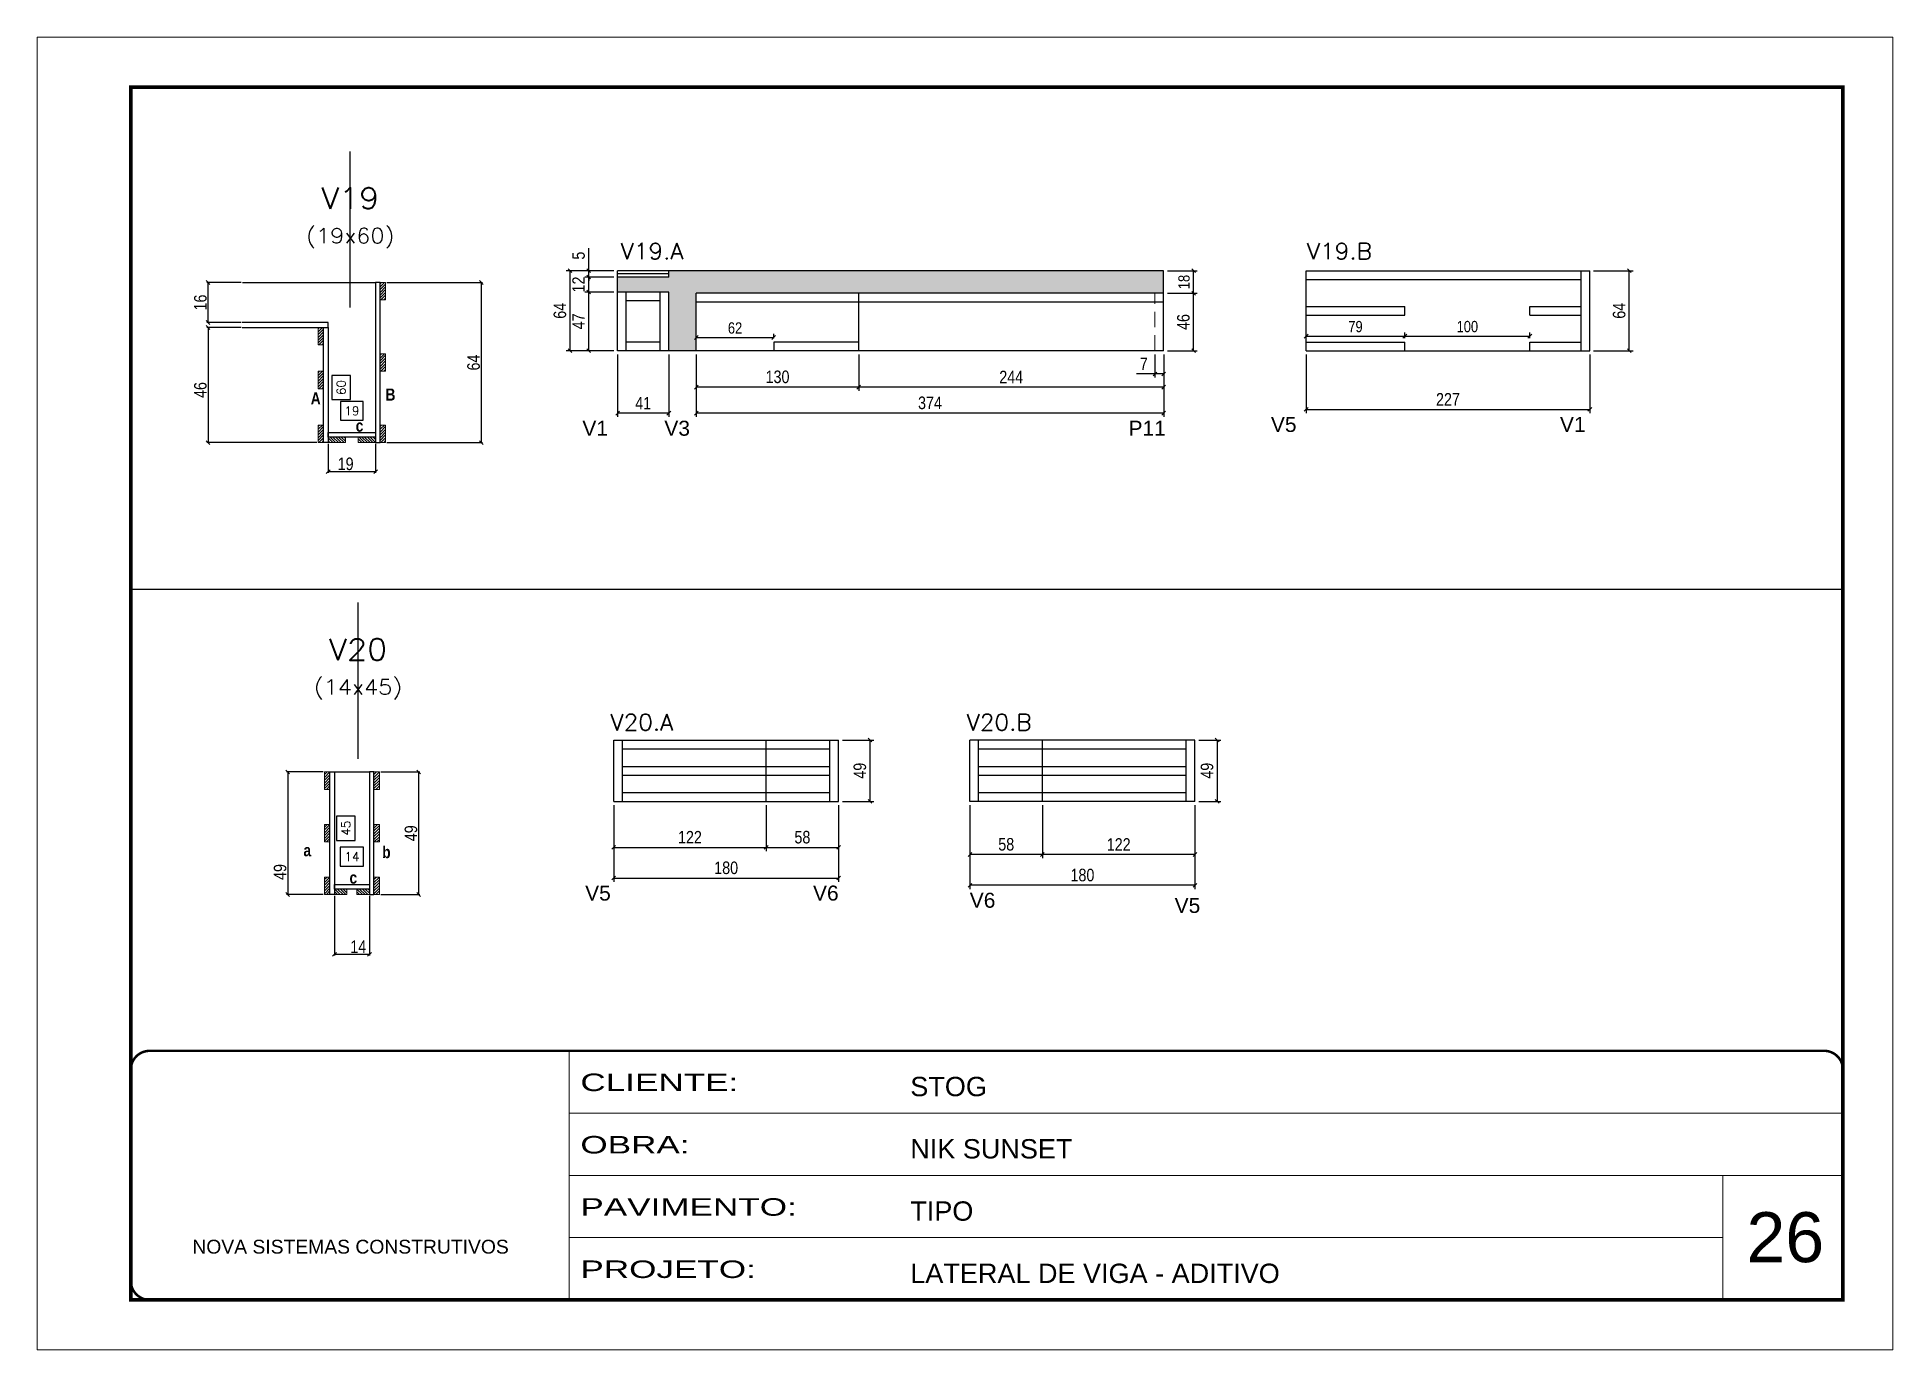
# Model space of a CAD drawing. Extents: x -10448 to -1189, y -11772 to 17235.
# Drawn here: x -8850 to -7365, y 8903 to 9953 of the extents above; entities that cross this region are included whole.
import ezdxf
from ezdxf.enums import TextEntityAlignment as Align

# ---------------------------------------------------------------- set-up
doc = ezdxf.new("R2010")
doc.units = 0
for name, pattern in [('CONTINUO', [0]), ('DASHED', [0.75, 0.5, -0.25]), ('HIDDEN', [0.375, 0.25, -0.125])]:
    doc.linetypes.add(name, pattern=pattern)
for name, color, linetype in [('5', 5, 'Continuous'), ('COTA', 241, 'Continuous'), ('Cota Seção (2x)', 4, 'Continuous'), ('detalhes', 4, 'Continuous'), ('Painéis', 200, 'Continuous'), ('SARR_2.2x7', 40, 'Continuous'), ('SARR_EDITAR', 141, 'Continuous'), ('Texto de Titulo', 7, 'Continuous'), ('Texto Qtd Sarr', 242, 'Continuous')]:
    doc.layers.add(name, color=color, linetype=linetype)
for name, color, linetype, lineweight in [('CARIMBO', 255, 'Continuous', 9), ('CONCRETO', 251, 'Continuous', 25), ('Folhas', 255, 'Continuous', 9), ('Madeira', 126, 'Continuous', 18), ('Sarr 2.2x7', 40, 'Continuous', 9), ('SARRAFO DE PRESSAO', 251, 'DASHED', 9), ('Texto Seção', 7, 'Continuous', 15)]:
    doc.layers.add(name, color=color, linetype=linetype, lineweight=lineweight)
doc.styles.add('ARIAL', font='arial.ttf')
doc.styles.add('COTA TECNICA', font='techl___.ttf', dxfattribs={"height": 10})
doc.styles.add('COTA TECNICA 2X', font='techl___.ttf', dxfattribs={"height": 10})
doc.styles.add('COTA TECNICA-50', font='techl___.ttf', dxfattribs={"height": 9})
doc.styles.add('REGUA-120', font='ROMANS.shx', dxfattribs={"height": 15})
doc.styles.add('Romans', font='romans.shx')
doc.styles.get("Standard").update_dxf_attribs({"font": 'arial.ttf'})
doc.styles.add('TECNICA', font='techb___.ttf', dxfattribs={"height": 10})
doc.styles.add('Tecnologia', font='')
doc.styles.get('Tecnologia').set_extended_font_data('Forgotten Futurist')
doc.dimstyles.new('COTA PAINEL-50', dxfattribs={"dimtxt": 9, "dimasz": 3, "dimexe": 3, "dimexo": 3, "dimgap": 3, "dimtad": 1, "dimdec": 1, "dimzin": 12, "dimdsep": 46, "dimtxsty": 'COTA TECNICA-50', "dimblk1": 'OBLIQUE', "dimblk2": 'OBLIQUE', "dimsah": 1, "dimcen": 0.9, "dimclrd": 4, "dimclre": 4, "dimclrt": 240, "dimadec": 1, "dimazin": 3, "dimtfac": 1, "dimtdec": 1, "dimtmove": 0, "dimatfit": 3, "dimfxl": 1, "dimtolj": 1, "dimtzin": 12, "dimarcsym": 0})
doc.dimstyles.new('Cota Seção interna', dxfattribs={"dimtxt": 7, "dimasz": 6, "dimexe": 0.18, "dimexo": 2, "dimgap": -4, "dimtad": 3, "dimdec": 1, "dimlfac": 0.5, "dimzin": 12, "dimdsep": 46, "dimtxsty": 'Romans', "dimblk": 'ARCHTICK', "dimcen": 0.09, "dimse1": 1, "dimse2": 1, "dimsd1": 1, "dimsd2": 1, "dimclrd": 180, "dimclre": 5, "dimclrt": 1, "dimadec": 0, "dimazin": 3, "dimtfac": 1, "dimtdec": 1, "dimtofl": 0, "dimtmove": 0, "dimatfit": 3, "dimldrblk": 'ARCHTICK', "dimfxl": 1, "dimtolj": 1, "dimtzin": 0, "dimarcsym": 0})
doc.dimstyles.new('PAINEL', dxfattribs={"dimtxt": 10, "dimasz": 3, "dimexe": 3, "dimexo": 3, "dimgap": 3, "dimtad": 1, "dimdec": 1, "dimzin": 12, "dimdsep": 46, "dimtxsty": 'COTA TECNICA', "dimblk1": 'OBLIQUE', "dimblk2": 'OBLIQUE', "dimsah": 1, "dimcen": 0.9, "dimclrd": 4, "dimclre": 4, "dimclrt": 240, "dimadec": 1, "dimazin": 3, "dimtfac": 1, "dimtdec": 1, "dimtmove": 0, "dimatfit": 3, "dimfxl": 1, "dimtolj": 1, "dimtzin": 12, "dimarcsym": 0})
doc.dimstyles.new('SECAO', dxfattribs={"dimscale": 0.333333, "dimtxt": 5, "dimasz": 9, "dimexe": 3, "dimexo": 3, "dimgap": 3, "dimtad": 1, "dimdec": 1, "dimlfac": 0.5, "dimzin": 12, "dimdsep": 46, "dimtxsty": 'COTA TECNICA 2X', "dimblk1": 'OBLIQUE', "dimblk2": 'OBLIQUE', "dimsah": 1, "dimcen": 0.9, "dimclrd": 4, "dimclre": 4, "dimclrt": 240, "dimadec": 1, "dimazin": 3, "dimtfac": 1, "dimtdec": 1, "dimtmove": 0, "dimatfit": 3, "dimfxl": 1, "dimtolj": 1, "dimtzin": 12, "dimarcsym": 0})
pattern_1 = [(45, (-132132.0163, -24561.5921), (-1.122532015, 1.122532015), [])]

msp = doc.modelspace()

# ---------------------------------------------------------------- texts
at = {"layer": '5', "linetype": 'Continuous'}
for s, rotation, p in [('V1', 359.99996, (-8413.46, 9633.95)), ('V3', 359.99996, (-8347.85, 9633.95)), ('P11', 359.99996, (-7976.4, 9633.95)), ('V5', 0.00004, (-7862.49, 9636.98)), ('V1', 0.00004, (-7631.19, 9636.98)), ('V5', 0.00004, (-8411.23, 9262.15)), ('V6', 0.00004, (-8228.9, 9262.15)), ('V6', 359.99996, (-8103.47, 9256.4)), ('V5', 0.00004, (-7939.53, 9252.27))]:
    msp.add_text(s, height=12, rotation=rotation, dxfattribs=at).set_placement(p)
at = {"layer": 'CARIMBO', "style": 'ARIAL'}
msp.add_text('26', height=40, dxfattribs=at).set_placement((-7481.92, 8972.92))
at = {"layer": 'detalhes', "style": 'TECNICA'}
for s, p in [('A', (-8630.83, 9659.08)), ('B', (-8570.99, 9662.09)), ('c', (-8594.85, 9637.19)), ('a', (-8636.67, 9297.55)), ('b', (-8573.63, 9296.08)), ('c', (-8599.8, 9275.66))]:
    msp.add_text(s, height=9.6, dxfattribs=at).set_placement(p)
at = {"layer": 'Texto Seção', "style": 'REGUA-120', "width": 1.05}
for s, p in [('V19.A', (-8382.81, 9775.1)), ('V19.B', (-7833.67, 9775.1)), ('V20.A', (-8390.97, 9398.24)), ('V20.B', (-8105.93, 9398.24))]:
    msp.add_text(s, height=13, dxfattribs=at).set_placement(p)

# ---------------------------------------------------------------- blocks, each defined once
blk = doc.blocks.new('9999999999')
at = {"color": 30, "linetype": 'CONTINUO'}
for p, q in [((98564.6, 34230.2), (98564.6, 34429.4)), ((98564.6, 34379.6), (99584, 34379.6)), ((98564.6, 34329.8), (99488, 34329.8)), ((99584, 34329.8), (99488, 34329.8)), ((99488, 34329.8), (99488, 34230.2)), ((98564.6, 34280), (99488, 34280))]:
    blk.add_line(p, q, dxfattribs=at)
at = {"color": 30, "linetype": 'CONTINUO', "const_width": 2}
blk.add_lwpolyline([(99584, 34230.2), (99584, 34414.4, 0.414214), (99569, 34429.4), (98229, 34429.4, 0.414214), (98214, 34414.4), (98214, 34245.2, 0.414214), (98229, 34230.2), (99584, 34230.2)], format="xyb", dxfattribs=at)
at = {"layer": 'Folhas'}
blk.add_lwpolyline([(98139, 34190.2), (99624, 34190.2), (99624, 35240.2), (98139, 35240.2)], close=True, dxfattribs=at)
at = {"layer": 'Folhas', "color": 30, "const_width": 3}
blk.add_lwpolyline([(98214, 34230.2), (99584, 34230.2), (99584, 35200.2), (98214, 35200.2)], close=True, dxfattribs=at)
at = {"color": 7, "linetype": 'Continuous', "ltscale": 5, "style": 'ARIAL'}
for s, height, p in [('STOG', 15.48, (98837.7, 34393.1)), ('NIK SUNSET', 15.48, (98837.7, 34343.3)), ('TIPO', 15.48, (98837.7, 34293.5)), ('NOVA SISTEMAS CONSTRUTIVOS', 11.059, (98263.2, 34267.2)), ('LATERAL DE VIGA - ADITIVO', 15.483, (98837.7, 34243.7))]:
    blk.add_text(s, height=height, dxfattribs=at).set_placement(p)
at = {"layer": 'Folhas', "color": 7, "style": 'Tecnologia', "width": 1.5}
for s, p in [('CLIENTE:', (98573.7, 34397.2)), ('OBRA:', (98573.7, 34347.3)), ('PAVIMENTO:', (98573.7, 34297.5)), ('PROJETO:', (98573.7, 34247.7))]:
    blk.add_text(s, height=14, dxfattribs=at).set_placement(p)
blk = doc.blocks.new('_Oblique')
at = {"color": 0, "linetype": 'ByBlock', "lineweight": -2}
blk.add_line((-0.5, -0.5), (0.5, 0.5), dxfattribs=at)
blk = doc.blocks.new('*D627')
at = {"layer": 'COTA', "color": 4, "lineweight": -2, "transparency": 16777216}
for p, q in [((-8616.9, 9627.5), (-8616.9, 9604.3)), ((-8578.9, 9627.5), (-8578.9, 9604.3)), ((-8616.9, 9605.3), (-8578.9, 9605.3))]:
    blk.add_line(p, q, dxfattribs=at)
at = {"layer": 'Defpoints', "color": 0, "transparency": 16777216}
for p in [(-8616.9, 9628.5), (-8578.9, 9628.5), (-8578.9, 9605.3)]:
    blk.add_point(p, dxfattribs=at)
at = {"layer": 'COTA', "color": 4, "lineweight": -2, "transparency": 16777216, "xscale": 3, "yscale": 3, "zscale": 3, "rotation": 180}
blk.add_blockref('_Oblique', (-8616.9, 9605.3), dxfattribs=at)
at = {"layer": 'COTA', "color": 4, "lineweight": -2, "transparency": 16777216, "xscale": 3, "yscale": 3, "zscale": 3}
blk.add_blockref('_Oblique', (-8578.9, 9605.3), dxfattribs=at)
at = {"layer": 'COTA', "color": 240, "transparency": 16777216, "insert": (-8602.9, 9611.4), "char_height": 10, "attachment_point": 5, "style": 'COTA TECNICA 2X'}
blk.add_mtext('\\A1;19', dxfattribs=at)
blk = doc.blocks.new('*D628')
at = {"layer": 'COTA', "color": 4, "lineweight": -2, "transparency": 16777216}
for p, q in [((-8569.9, 9756.5), (-8493.4, 9756.5)), ((-8494.4, 9756.5), (-8494.4, 9628.5)), ((-8569.9, 9628.5), (-8493.4, 9628.5))]:
    blk.add_line(p, q, dxfattribs=at)
at = {"layer": 'Defpoints', "color": 0, "transparency": 16777216}
for p in [(-8570.9, 9756.5, 0), (-8570.9, 9628.5, 0), (-8494.4, 9628.5)]:
    blk.add_point(p, dxfattribs=at)
at = {"layer": 'COTA', "color": 4, "lineweight": -2, "transparency": 16777216, "xscale": 3, "yscale": 3, "zscale": 3}
for p, rotation in [((-8494.4, 9756.5), 90), ((-8494.4, 9628.5), 270)]:
    blk.add_blockref('_Oblique', p, dxfattribs=dict(at, rotation=rotation))
at = {"layer": 'COTA', "color": 240, "transparency": 16777216, "insert": (-8500.5, 9692.5), "char_height": 10, "attachment_point": 5, "rotation": 90, "style": 'COTA TECNICA 2X'}
blk.add_mtext('\\A1;64', dxfattribs=at)
blk = doc.blocks.new('*D629')
at = {"layer": 'COTA', "color": 4, "lineweight": -2, "transparency": 16777216}
for p, q in [((-8686.6, 9720.5), (-8714, 9720.5)), ((-8713, 9720.5), (-8713, 9628.5)), ((-8625.9, 9628.5), (-8714, 9628.5))]:
    blk.add_line(p, q, dxfattribs=at)
at = {"layer": 'Defpoints', "color": 0, "transparency": 16777216}
for p in [(-8685.6, 9720.5), (-8713, 9628.5), (-8624.9, 9628.5, 0)]:
    blk.add_point(p, dxfattribs=at)
at = {"layer": 'COTA', "color": 4, "lineweight": -2, "transparency": 16777216, "xscale": 3, "yscale": 3, "zscale": 3}
for p, rotation in [((-8713, 9720.5), 90), ((-8713, 9628.5), 270)]:
    blk.add_blockref('_Oblique', p, dxfattribs=dict(at, rotation=rotation))
at = {"layer": 'COTA', "color": 240, "transparency": 16777216, "insert": (-8719.1, 9670.5), "char_height": 10, "attachment_point": 5, "rotation": 90, "style": 'COTA TECNICA 2X'}
blk.add_mtext('\\A1;46', dxfattribs=at)
blk = doc.blocks.new('*D630')
at = {"layer": 'COTA', "color": 4, "lineweight": -2, "transparency": 16777216}
for p, q in [((-8686.4, 9756.5), (-8714, 9756.5)), ((-8713, 9724.5), (-8713, 9756.5)), ((-8686.6, 9724.5), (-8714, 9724.5))]:
    blk.add_line(p, q, dxfattribs=at)
at = {"layer": 'Defpoints', "color": 0, "transparency": 16777216}
for p in [(-8713, 9756.5), (-8685.4, 9756.5), (-8685.6, 9724.5)]:
    blk.add_point(p, dxfattribs=at)
at = {"layer": 'COTA', "color": 4, "lineweight": -2, "transparency": 16777216, "xscale": 3, "yscale": 3, "zscale": 3}
for p, rotation in [((-8713, 9756.5), 90), ((-8713, 9724.5), 270)]:
    blk.add_blockref('_Oblique', p, dxfattribs=dict(at, rotation=rotation))
at = {"layer": 'COTA', "color": 240, "transparency": 16777216, "insert": (-8719.1, 9740.5), "char_height": 10, "attachment_point": 5, "rotation": 90, "style": 'COTA TECNICA 2X'}
blk.add_mtext('\\A1;16', dxfattribs=at)
blk = doc.blocks.new('*D639')
at = {"layer": 'Cota Seção (2x)', "color": 180, "lineweight": -2, "transparency": 16777216}
for p, q in [((-8598.9, 9682), (-8613.9, 9682)), ((-8613.9, 9682), (-8613.9, 9663)), ((-8598.9, 9663), (-8598.9, 9682)), ((-8613.9, 9663), (-8598.9, 9663))]:
    blk.add_line(p, q, dxfattribs=at)
at = {"layer": 'Defpoints', "color": 0, "transparency": 16777216}
for p in [(-8594.9, 9756.5), (-8578.9, 9756.5), (-8578.9, 9636.5)]:
    blk.add_point(p, dxfattribs=at)
at = {"layer": 'Cota Seção (2x)', "color": 1, "transparency": 16777216, "insert": (-8606.4, 9672.5), "char_height": 7, "attachment_point": 5, "rotation": 90, "style": 'Romans'}
blk.add_mtext('\\A1;60', dxfattribs=at)
blk = doc.blocks.new('_ArchTick')
at = {"color": 0, "linetype": 'ByBlock', "const_width": 0.15}
blk.add_lwpolyline([(-0.5, -0.5), (0.5, 0.5)], dxfattribs=at)
blk = doc.blocks.new('*D640')
at = {"layer": 'Cota Seção (2x)', "color": 180, "lineweight": -2, "transparency": 16777216}
for p, q in [((-8588.9, 9661.3), (-8606.9, 9661.3)), ((-8606.9, 9661.3), (-8606.9, 9646.3)), ((-8588.9, 9646.3), (-8588.9, 9661.3)), ((-8606.9, 9646.3), (-8588.9, 9646.3))]:
    blk.add_line(p, q, dxfattribs=at)
at = {"layer": 'Defpoints', "color": 0, "transparency": 16777216}
for p in [(-8578.9, 9642.3), (-8616.9, 9636.5), (-8578.9, 9636.5)]:
    blk.add_point(p, dxfattribs=at)
at = {"layer": 'Cota Seção (2x)', "color": 1, "transparency": 16777216, "insert": (-8597.9, 9653.8), "char_height": 7, "attachment_point": 5, "style": 'Romans'}
blk.add_mtext('\\A1;19', dxfattribs=at)
blk = doc.blocks.new('titulo1')
at = {"layer": 'Defpoints', "color": 252, "linetype": 'HIDDEN', "ltscale": 2}
blk.add_line((0, 0), (0, 125), dxfattribs=at)
at = {"layer": 'Defpoints', "style": 'Romans', "oblique": 15}
blk.add_attdef('FOLHA', text='', height=10, dxfattribs=at).set_placement((0, 15.6), align=Align.MIDDLE_CENTER)
at = {"layer": 'Texto Qtd Sarr', "color": 3, "style": 'Romans', "oblique": 15}
for tag, height, p in [('TITULO', 17, (0, 71.4)), ('SEÇÃO', 12, (0, 41.5))]:
    blk.add_attdef(tag, text='', height=height, dxfattribs=at).set_placement(p, align=Align.MIDDLE_CENTER)
blk = doc.blocks.new('*D631')
at = {"layer": 'COTA', "color": 4, "linetype": 'ByBlock', "lineweight": -2, "transparency": 16777216}
for p, q in [((-8192.3, 9698.9), (-8192.3, 9669.8)), ((-7948.3, 9698.9), (-7948.3, 9669.8)), ((-7948.3, 9672.8), (-8192.3, 9672.8))]:
    blk.add_line(p, q, dxfattribs=at)
at = {"layer": 'Defpoints', "color": 0, "linetype": 'ByBlock', "transparency": 16777216}
for p in [(-8192.3, 9701.9), (-7948.3, 9701.9), (-8192.3, 9672.8)]:
    blk.add_point(p, dxfattribs=at)
at = {"layer": 'COTA', "color": 4, "linetype": 'ByBlock', "lineweight": -2, "transparency": 16777216, "xscale": 3, "yscale": 3, "zscale": 3, "rotation": 180}
blk.add_blockref('_Oblique', (-8192.3, 9672.8), dxfattribs=at)
at = {"layer": 'COTA', "color": 4, "linetype": 'ByBlock', "lineweight": -2, "transparency": 16777216, "xscale": 3, "yscale": 3, "zscale": 3}
blk.add_blockref('_Oblique', (-7948.3, 9672.8), dxfattribs=at)
at = {"layer": 'COTA', "color": 240, "linetype": 'ByBlock', "transparency": 16777216, "insert": (-8070.3, 9680.9), "char_height": 10, "attachment_point": 5, "style": 'COTA TECNICA'}
blk.add_mtext('\\A1;244', dxfattribs=at)
blk = doc.blocks.new('*D632')
at = {"layer": 'COTA', "color": 4, "linetype": 'ByBlock', "lineweight": -2, "transparency": 16777216}
for p, q in [((-8322.3, 9698.9), (-8322.3, 9669.8)), ((-8192.3, 9698.9), (-8192.3, 9669.8)), ((-8192.3, 9672.8), (-8322.3, 9672.8))]:
    blk.add_line(p, q, dxfattribs=at)
at = {"layer": 'Defpoints', "color": 0, "linetype": 'ByBlock', "transparency": 16777216}
for p in [(-8322.3, 9701.9), (-8192.3, 9701.9), (-8322.3, 9672.8)]:
    blk.add_point(p, dxfattribs=at)
at = {"layer": 'COTA', "color": 4, "linetype": 'ByBlock', "lineweight": -2, "transparency": 16777216, "xscale": 3, "yscale": 3, "zscale": 3, "rotation": 180}
blk.add_blockref('_Oblique', (-8322.3, 9672.8), dxfattribs=at)
at = {"layer": 'COTA', "color": 4, "linetype": 'ByBlock', "lineweight": -2, "transparency": 16777216, "xscale": 3, "yscale": 3, "zscale": 3}
blk.add_blockref('_Oblique', (-8192.3, 9672.8), dxfattribs=at)
at = {"layer": 'COTA', "color": 240, "linetype": 'ByBlock', "transparency": 16777216, "insert": (-8257.3, 9681), "char_height": 10, "attachment_point": 5, "style": 'COTA TECNICA'}
blk.add_mtext('\\A1;130', dxfattribs=at)
blk = doc.blocks.new('*D641')
at = {"layer": 'COTA', "color": 4, "linetype": 'ByBlock', "lineweight": -2, "transparency": 16777216}
for p, q in [((-8322.3, 9698.9), (-8322.3, 9649)), ((-7948.3, 9698.9), (-7948.3, 9649)), ((-7948.3, 9652), (-8322.3, 9652))]:
    blk.add_line(p, q, dxfattribs=at)
at = {"layer": 'Defpoints', "color": 0, "linetype": 'ByBlock', "transparency": 16777216}
for p in [(-8322.3, 9701.9), (-7948.3, 9701.9), (-8322.3, 9652)]:
    blk.add_point(p, dxfattribs=at)
at = {"layer": 'COTA', "color": 4, "linetype": 'ByBlock', "lineweight": -2, "transparency": 16777216, "xscale": 3, "yscale": 3, "zscale": 3, "rotation": 180}
blk.add_blockref('_Oblique', (-8322.3, 9652), dxfattribs=at)
at = {"layer": 'COTA', "color": 4, "linetype": 'ByBlock', "lineweight": -2, "transparency": 16777216, "xscale": 3, "yscale": 3, "zscale": 3}
blk.add_blockref('_Oblique', (-7948.3, 9652), dxfattribs=at)
at = {"layer": 'COTA', "color": 240, "linetype": 'ByBlock', "transparency": 16777216, "insert": (-8135.3, 9660.2), "char_height": 10, "attachment_point": 5, "style": 'COTA TECNICA'}
blk.add_mtext('\\A1;374', dxfattribs=at)
blk = doc.blocks.new('*D642')
at = {"layer": 'COTA', "color": 4, "linetype": 'ByBlock', "lineweight": -2, "transparency": 16777216}
for p, q in [((-7945.3, 9747.9), (-7921.4, 9747.9)), ((-7924.4, 9701.9), (-7924.4, 9747.9)), ((-7945.3, 9701.9), (-7921.4, 9701.9))]:
    blk.add_line(p, q, dxfattribs=at)
at = {"layer": 'Defpoints', "color": 0, "linetype": 'ByBlock', "transparency": 16777216}
for p in [(-7948.3, 9747.9), (-7924.4, 9747.9), (-7948.3, 9701.9)]:
    blk.add_point(p, dxfattribs=at)
at = {"layer": 'COTA', "color": 4, "linetype": 'ByBlock', "lineweight": -2, "transparency": 16777216, "xscale": 3, "yscale": 3, "zscale": 3}
for p, rotation in [((-7924.4, 9747.9), 90), ((-7924.4, 9701.9), 270)]:
    blk.add_blockref('_Oblique', p, dxfattribs=dict(at, rotation=rotation))
at = {"layer": 'COTA', "color": 240, "linetype": 'ByBlock', "transparency": 16777216, "insert": (-7932.5, 9724.9), "char_height": 10, "attachment_point": 5, "rotation": 90, "style": 'COTA TECNICA'}
blk.add_mtext('\\A1;46', dxfattribs=at)
blk = doc.blocks.new('*D643')
at = {"layer": 'COTA', "color": 4, "linetype": 'ByBlock', "lineweight": -2, "transparency": 16777216}
for p, q in [((-8385.3, 9698.9), (-8385.3, 9649)), ((-8344.3, 9698.9), (-8344.3, 9649)), ((-8344.3, 9652), (-8385.3, 9652))]:
    blk.add_line(p, q, dxfattribs=at)
at = {"layer": 'Defpoints', "color": 0, "linetype": 'ByBlock', "transparency": 16777216}
for p in [(-8385.3, 9701.9), (-8344.3, 9701.9), (-8385.3, 9652)]:
    blk.add_point(p, dxfattribs=at)
at = {"layer": 'COTA', "color": 4, "linetype": 'ByBlock', "lineweight": -2, "transparency": 16777216, "xscale": 3, "yscale": 3, "zscale": 3, "rotation": 180}
blk.add_blockref('_Oblique', (-8385.3, 9652), dxfattribs=at)
at = {"layer": 'COTA', "color": 4, "linetype": 'ByBlock', "lineweight": -2, "transparency": 16777216, "xscale": 3, "yscale": 3, "zscale": 3}
blk.add_blockref('_Oblique', (-8344.3, 9652), dxfattribs=at)
at = {"layer": 'COTA', "color": 240, "linetype": 'ByBlock', "transparency": 16777216, "insert": (-8364.8, 9660), "char_height": 10, "attachment_point": 5, "style": 'COTA TECNICA'}
blk.add_mtext('\\A1;41', dxfattribs=at)
blk = doc.blocks.new('*D633')
at = {"layer": 'COTA', "color": 4, "linetype": 'ByBlock', "lineweight": -2, "transparency": 16777216}
for p, q in [((-8388.3, 9748.9), (-8411.4, 9748.9)), ((-8408.4, 9701.9), (-8408.4, 9748.9)), ((-8388.3, 9701.9), (-8411.4, 9701.9))]:
    blk.add_line(p, q, dxfattribs=at)
at = {"layer": 'Defpoints', "color": 0, "linetype": 'ByBlock', "transparency": 16777216}
for p in [(-8408.4, 9748.9), (-8385.3, 9748.9), (-8385.3, 9701.9)]:
    blk.add_point(p, dxfattribs=at)
at = {"layer": 'COTA', "color": 4, "linetype": 'ByBlock', "lineweight": -2, "transparency": 16777216, "xscale": 3, "yscale": 3, "zscale": 3}
for p, rotation in [((-8408.4, 9748.9), 90), ((-8408.4, 9701.9), 270)]:
    blk.add_blockref('_Oblique', p, dxfattribs=dict(at, rotation=rotation))
at = {"layer": 'COTA', "color": 240, "linetype": 'ByBlock', "transparency": 16777216, "insert": (-8416.5, 9725.4), "char_height": 10, "attachment_point": 5, "rotation": 90, "style": 'COTA TECNICA'}
blk.add_mtext('\\A1;47', dxfattribs=at)
blk = doc.blocks.new('*D634')
at = {"layer": 'COTA', "color": 4, "linetype": 'ByBlock', "lineweight": -2, "transparency": 16777216}
for p, q in [((-8388.3, 9760.9), (-8411.4, 9760.9)), ((-8408.4, 9748.9), (-8408.4, 9760.9)), ((-8388.3, 9748.9), (-8411.4, 9748.9))]:
    blk.add_line(p, q, dxfattribs=at)
at = {"layer": 'Defpoints', "color": 0, "linetype": 'ByBlock', "transparency": 16777216}
for p in [(-8408.4, 9760.9), (-8385.3, 9760.9), (-8385.3, 9748.9)]:
    blk.add_point(p, dxfattribs=at)
at = {"layer": 'COTA', "color": 4, "linetype": 'ByBlock', "lineweight": -2, "transparency": 16777216, "xscale": 3, "yscale": 3, "zscale": 3}
for p, rotation in [((-8408.4, 9760.9), 90), ((-8408.4, 9748.9), 270)]:
    blk.add_blockref('_Oblique', p, dxfattribs=dict(at, rotation=rotation))
at = {"layer": 'COTA', "color": 240, "linetype": 'ByBlock', "transparency": 16777216, "insert": (-8416.5, 9754.9), "char_height": 10, "attachment_point": 5, "rotation": 90, "style": 'COTA TECNICA'}
blk.add_mtext('\\A1;12', dxfattribs=at)
blk = doc.blocks.new('*D635')
at = {"layer": 'COTA', "color": 4, "linetype": 'ByBlock', "lineweight": -2, "transparency": 16777216}
for p, q in [((-8388.3, 9765.9), (-8426.3, 9765.9)), ((-8423.3, 9701.9), (-8423.3, 9765.9)), ((-8388.3, 9701.9), (-8426.3, 9701.9))]:
    blk.add_line(p, q, dxfattribs=at)
at = {"layer": 'Defpoints', "color": 0, "linetype": 'ByBlock', "transparency": 16777216}
for p in [(-8423.3, 9765.9), (-8385.3, 9765.9), (-8385.3, 9701.9)]:
    blk.add_point(p, dxfattribs=at)
at = {"layer": 'COTA', "color": 4, "linetype": 'ByBlock', "lineweight": -2, "transparency": 16777216, "xscale": 3, "yscale": 3, "zscale": 3}
for p, rotation in [((-8423.3, 9765.9), 90), ((-8423.3, 9701.9), 270)]:
    blk.add_blockref('_Oblique', p, dxfattribs=dict(at, rotation=rotation))
at = {"layer": 'COTA', "color": 240, "linetype": 'ByBlock', "transparency": 16777216, "insert": (-8431.4, 9733.9), "char_height": 10, "attachment_point": 5, "rotation": 90, "style": 'COTA TECNICA'}
blk.add_mtext('\\A1;64', dxfattribs=at)
blk = doc.blocks.new('*D644')
at = {"layer": 'COTA', "color": 4, "linetype": 'ByBlock', "lineweight": -2, "transparency": 16777216}
for p, q in [((-8408.4, 9765.9), (-8408.4, 9784)), ((-8388.3, 9765.9), (-8411.4, 9765.9)), ((-8388.3, 9760.9), (-8411.4, 9760.9)), ((-8408.4, 9760.9), (-8408.4, 9765.9)), ((-8408.4, 9760.9), (-8408.4, 9757.9))]:
    blk.add_line(p, q, dxfattribs=at)
at = {"layer": 'Defpoints', "color": 0, "linetype": 'ByBlock', "transparency": 16777216}
for p in [(-8408.4, 9765.9), (-8385.3, 9765.9), (-8385.3, 9760.9)]:
    blk.add_point(p, dxfattribs=at)
at = {"layer": 'COTA', "color": 4, "linetype": 'ByBlock', "lineweight": -2, "transparency": 16777216, "xscale": 3, "yscale": 3, "zscale": 3}
for p, rotation in [((-8408.4, 9765.9), 270), ((-8408.4, 9760.9), 90)]:
    blk.add_blockref('_Oblique', p, dxfattribs=dict(at, rotation=rotation))
at = {"layer": 'COTA', "color": 240, "linetype": 'ByBlock', "transparency": 16777216, "insert": (-8416.5, 9778), "char_height": 10, "attachment_point": 5, "rotation": 90, "style": 'COTA TECNICA'}
blk.add_mtext('\\A1;5', dxfattribs=at)
blk = doc.blocks.new('*D645')
at = {"layer": 'COTA', "color": 4, "linetype": 'ByBlock', "lineweight": -2, "transparency": 16777216}
for p, q in [((-7955.3, 9698.9), (-7955.3, 9680.4)), ((-7948.3, 9698.9), (-7948.3, 9680.4)), ((-7955.3, 9683.4), (-7970.1, 9683.4)), ((-7948.3, 9683.4), (-7955.3, 9683.4))]:
    blk.add_line(p, q, dxfattribs=at)
at = {"layer": 'Defpoints', "color": 0, "linetype": 'ByBlock', "transparency": 16777216}
for p in [(-7955.3, 9701.9), (-7948.3, 9701.9), (-7955.3, 9683.4)]:
    blk.add_point(p, dxfattribs=at)
at = {"layer": 'COTA', "color": 4, "linetype": 'ByBlock', "lineweight": -2, "transparency": 16777216, "xscale": 3, "yscale": 3, "zscale": 3, "rotation": 180}
blk.add_blockref('_Oblique', (-7955.3, 9683.4), dxfattribs=at)
at = {"layer": 'COTA', "color": 4, "linetype": 'ByBlock', "lineweight": -2, "transparency": 16777216, "xscale": 3, "yscale": 3, "zscale": 3}
blk.add_blockref('_Oblique', (-7948.3, 9683.4), dxfattribs=at)
at = {"layer": 'COTA', "color": 240, "linetype": 'ByBlock', "transparency": 16777216, "insert": (-7964.2, 9691.5), "char_height": 10, "attachment_point": 5, "style": 'COTA TECNICA'}
blk.add_mtext('\\A1;7', dxfattribs=at)
blk = doc.blocks.new('*D646')
at = {"layer": 'COTA', "color": 4, "linetype": 'ByBlock', "lineweight": -2, "transparency": 16777216}
for p, q in [((-7834.3, 9698.9), (-7834.3, 9652)), ((-7607.3, 9698.9), (-7607.3, 9652)), ((-7834.3, 9655), (-7607.3, 9655))]:
    blk.add_line(p, q, dxfattribs=at)
at = {"layer": 'Defpoints', "color": 0, "linetype": 'ByBlock', "transparency": 16777216}
for p in [(-7834.3, 9701.9), (-7607.3, 9701.9), (-7607.3, 9655)]:
    blk.add_point(p, dxfattribs=at)
at = {"layer": 'COTA', "color": 4, "linetype": 'ByBlock', "lineweight": -2, "transparency": 16777216, "xscale": 3, "yscale": 3, "zscale": 3, "rotation": 180}
blk.add_blockref('_Oblique', (-7834.3, 9655), dxfattribs=at)
at = {"layer": 'COTA', "color": 4, "linetype": 'ByBlock', "lineweight": -2, "transparency": 16777216, "xscale": 3, "yscale": 3, "zscale": 3}
blk.add_blockref('_Oblique', (-7607.3, 9655), dxfattribs=at)
at = {"layer": 'COTA', "color": 240, "linetype": 'ByBlock', "transparency": 16777216, "insert": (-7720.8, 9663.1), "char_height": 10, "attachment_point": 5, "style": 'COTA TECNICA'}
blk.add_mtext('\\A1;227', dxfattribs=at)
blk = doc.blocks.new('*D636')
at = {"layer": 'COTA', "color": 4, "linetype": 'ByBlock', "lineweight": -2, "transparency": 16777216}
for p, q in [((-7604.3, 9765.9), (-7572.7, 9765.9)), ((-7575.7, 9701.9), (-7575.7, 9765.9)), ((-7604.3, 9701.9), (-7572.7, 9701.9))]:
    blk.add_line(p, q, dxfattribs=at)
at = {"layer": 'Defpoints', "color": 0, "linetype": 'ByBlock', "transparency": 16777216}
for p in [(-7607.3, 9765.9), (-7575.7, 9765.9), (-7607.3, 9701.9)]:
    blk.add_point(p, dxfattribs=at)
at = {"layer": 'COTA', "color": 4, "linetype": 'ByBlock', "lineweight": -2, "transparency": 16777216, "xscale": 3, "yscale": 3, "zscale": 3}
for p, rotation in [((-7575.7, 9765.9), 90), ((-7575.7, 9701.9), 270)]:
    blk.add_blockref('_Oblique', p, dxfattribs=dict(at, rotation=rotation))
at = {"layer": 'COTA', "color": 240, "linetype": 'ByBlock', "transparency": 16777216, "insert": (-7583.8, 9733.9), "char_height": 10, "attachment_point": 5, "rotation": 90, "style": 'COTA TECNICA'}
blk.add_mtext('\\A1;64', dxfattribs=at)
blk = doc.blocks.new('*D647')
at = {"layer": 'COTA', "color": 4, "linetype": 'ByBlock', "lineweight": -2, "transparency": 16777216}
for p, q in [((-7945.3, 9765.9), (-7921.4, 9765.9)), ((-7924.4, 9747.9), (-7924.4, 9765.9)), ((-7945.3, 9747.9), (-7921.4, 9747.9))]:
    blk.add_line(p, q, dxfattribs=at)
at = {"layer": 'Defpoints', "color": 0, "linetype": 'ByBlock', "transparency": 16777216}
for p in [(-7948.3, 9765.9), (-7924.4, 9765.9), (-7948.3, 9747.9)]:
    blk.add_point(p, dxfattribs=at)
at = {"layer": 'COTA', "color": 4, "linetype": 'ByBlock', "lineweight": -2, "transparency": 16777216, "xscale": 3, "yscale": 3, "zscale": 3}
for p, rotation in [((-7924.4, 9765.9), 90), ((-7924.4, 9747.9), 270)]:
    blk.add_blockref('_Oblique', p, dxfattribs=dict(at, rotation=rotation))
at = {"layer": 'COTA', "color": 240, "linetype": 'ByBlock', "transparency": 16777216, "insert": (-7932, 9756.9), "char_height": 9, "attachment_point": 5, "rotation": 90, "style": 'COTA TECNICA-50'}
blk.add_mtext('\\A1;18', dxfattribs=at)
blk = doc.blocks.new('*D648')
at = {"layer": 'COTA', "color": 4, "linetype": 'ByBlock', "lineweight": -2, "transparency": 16777216}
for p, q in [((-8322.3, 9704.9), (-8322.3, 9715.5)), ((-8322.3, 9712.5), (-8260.3, 9712.5)), ((-8260.3, 9711.9), (-8260.3, 9715.5))]:
    blk.add_line(p, q, dxfattribs=at)
at = {"layer": 'Defpoints', "color": 0, "linetype": 'ByBlock', "transparency": 16777216}
for p in [(-8260.3, 9712.5), (-8322.3, 9701.9), (-8260.3, 9708.9)]:
    blk.add_point(p, dxfattribs=at)
at = {"layer": 'COTA', "color": 4, "linetype": 'ByBlock', "lineweight": -2, "transparency": 16777216, "xscale": 3, "yscale": 3, "zscale": 3, "rotation": 180}
blk.add_blockref('_Oblique', (-8322.3, 9712.5), dxfattribs=at)
at = {"layer": 'COTA', "color": 4, "linetype": 'ByBlock', "lineweight": -2, "transparency": 16777216, "xscale": 3, "yscale": 3, "zscale": 3}
blk.add_blockref('_Oblique', (-8260.3, 9712.5), dxfattribs=at)
at = {"layer": 'COTA', "color": 240, "linetype": 'ByBlock', "transparency": 16777216, "insert": (-8291.3, 9720.1), "char_height": 9, "attachment_point": 5, "style": 'COTA TECNICA-50'}
blk.add_mtext('\\A1;62', dxfattribs=at)
blk = doc.blocks.new('*D649')
at = {"layer": 'COTA', "color": 4, "linetype": 'ByBlock', "lineweight": -2, "transparency": 16777216}
for p, q in [((-7755.3, 9711.9), (-7755.3, 9716.6)), ((-7755.3, 9713.6), (-7655.3, 9713.6)), ((-7655.3, 9711.9), (-7655.3, 9716.6))]:
    blk.add_line(p, q, dxfattribs=at)
at = {"layer": 'Defpoints', "color": 0, "linetype": 'ByBlock', "transparency": 16777216}
for p in [(-7655.3, 9713.6), (-7755.3, 9708.9), (-7655.3, 9708.9)]:
    blk.add_point(p, dxfattribs=at)
at = {"layer": 'COTA', "color": 4, "linetype": 'ByBlock', "lineweight": -2, "transparency": 16777216, "xscale": 3, "yscale": 3, "zscale": 3, "rotation": 180}
blk.add_blockref('_Oblique', (-7755.3, 9713.6), dxfattribs=at)
at = {"layer": 'COTA', "color": 4, "linetype": 'ByBlock', "lineweight": -2, "transparency": 16777216, "xscale": 3, "yscale": 3, "zscale": 3}
blk.add_blockref('_Oblique', (-7655.3, 9713.6), dxfattribs=at)
at = {"layer": 'COTA', "color": 240, "linetype": 'ByBlock', "transparency": 16777216, "insert": (-7705.3, 9721.2), "char_height": 9, "attachment_point": 5, "style": 'COTA TECNICA-50'}
blk.add_mtext('\\A1;100', dxfattribs=at)
blk = doc.blocks.new('*D650')
at = {"layer": 'COTA', "color": 4, "linetype": 'ByBlock', "lineweight": -2, "transparency": 16777216}
for p, q in [((-7834.3, 9711.9), (-7834.3, 9716.6)), ((-7834.3, 9713.6), (-7755.3, 9713.6)), ((-7755.3, 9711.9), (-7755.3, 9716.6))]:
    blk.add_line(p, q, dxfattribs=at)
at = {"layer": 'Defpoints', "color": 0, "linetype": 'ByBlock', "transparency": 16777216}
for p in [(-7755.3, 9713.6), (-7834.3, 9708.9), (-7755.3, 9708.9)]:
    blk.add_point(p, dxfattribs=at)
at = {"layer": 'COTA', "color": 4, "linetype": 'ByBlock', "lineweight": -2, "transparency": 16777216, "xscale": 3, "yscale": 3, "zscale": 3, "rotation": 180}
blk.add_blockref('_Oblique', (-7834.3, 9713.6), dxfattribs=at)
at = {"layer": 'COTA', "color": 4, "linetype": 'ByBlock', "lineweight": -2, "transparency": 16777216, "xscale": 3, "yscale": 3, "zscale": 3}
blk.add_blockref('_Oblique', (-7755.3, 9713.6), dxfattribs=at)
at = {"layer": 'COTA', "color": 240, "linetype": 'ByBlock', "transparency": 16777216, "insert": (-7794.8, 9721.2), "char_height": 9, "attachment_point": 5, "style": 'COTA TECNICA-50'}
blk.add_mtext('\\A1;79', dxfattribs=at)
blk = doc.blocks.new('*D637')
at = {"layer": 'COTA', "color": 4, "linetype": 'ByBlock', "lineweight": -2, "transparency": 16777216}
for p, q in [((-8388.4, 9338.5), (-8388.4, 9301.7)), ((-8266.4, 9338.5), (-8266.4, 9301.7)), ((-8388.4, 9304.7), (-8266.4, 9304.7))]:
    blk.add_line(p, q, dxfattribs=at)
at = {"layer": 'Defpoints', "color": 0, "linetype": 'ByBlock', "transparency": 16777216}
for p in [(-8388.4, 9341.5), (-8266.4, 9341.5), (-8266.4, 9304.7)]:
    blk.add_point(p, dxfattribs=at)
at = {"layer": 'COTA', "color": 4, "linetype": 'ByBlock', "lineweight": -2, "transparency": 16777216, "xscale": 3, "yscale": 3, "zscale": 3, "rotation": 180}
blk.add_blockref('_Oblique', (-8388.4, 9304.7), dxfattribs=at)
at = {"layer": 'COTA', "color": 4, "linetype": 'ByBlock', "lineweight": -2, "transparency": 16777216, "xscale": 3, "yscale": 3, "zscale": 3}
blk.add_blockref('_Oblique', (-8266.4, 9304.7), dxfattribs=at)
at = {"layer": 'COTA', "color": 240, "linetype": 'ByBlock', "transparency": 16777216, "insert": (-8327.4, 9312.8), "char_height": 10, "attachment_point": 5, "style": 'COTA TECNICA'}
blk.add_mtext('\\A1;122', dxfattribs=at)
blk = doc.blocks.new('*D638')
at = {"layer": 'COTA', "color": 4, "linetype": 'ByBlock', "lineweight": -2, "transparency": 16777216}
for p, q in [((-8266.4, 9338.5), (-8266.4, 9301.7)), ((-8208.4, 9338.5), (-8208.4, 9301.7)), ((-8266.4, 9304.7), (-8208.4, 9304.7))]:
    blk.add_line(p, q, dxfattribs=at)
at = {"layer": 'Defpoints', "color": 0, "linetype": 'ByBlock', "transparency": 16777216}
for p in [(-8266.4, 9341.5), (-8208.4, 9341.5), (-8208.4, 9304.7)]:
    blk.add_point(p, dxfattribs=at)
at = {"layer": 'COTA', "color": 4, "linetype": 'ByBlock', "lineweight": -2, "transparency": 16777216, "xscale": 3, "yscale": 3, "zscale": 3, "rotation": 180}
blk.add_blockref('_Oblique', (-8266.4, 9304.7), dxfattribs=at)
at = {"layer": 'COTA', "color": 4, "linetype": 'ByBlock', "lineweight": -2, "transparency": 16777216, "xscale": 3, "yscale": 3, "zscale": 3}
blk.add_blockref('_Oblique', (-8208.4, 9304.7), dxfattribs=at)
at = {"layer": 'COTA', "color": 240, "linetype": 'ByBlock', "transparency": 16777216, "insert": (-8237.4, 9312.8), "char_height": 10, "attachment_point": 5, "style": 'COTA TECNICA'}
blk.add_mtext('\\A1;58', dxfattribs=at)
blk = doc.blocks.new('*D621')
at = {"layer": 'COTA', "color": 4, "linetype": 'ByBlock', "lineweight": -2, "transparency": 16777216}
for p, q in [((-8388.4, 9338.5), (-8388.4, 9277.2)), ((-8208.4, 9338.5), (-8208.4, 9277.2)), ((-8388.4, 9280.2), (-8208.4, 9280.2))]:
    blk.add_line(p, q, dxfattribs=at)
at = {"layer": 'Defpoints', "color": 0, "linetype": 'ByBlock', "transparency": 16777216}
for p in [(-8388.4, 9341.5), (-8208.4, 9341.5), (-8208.4, 9280.2)]:
    blk.add_point(p, dxfattribs=at)
at = {"layer": 'COTA', "color": 4, "linetype": 'ByBlock', "lineweight": -2, "transparency": 16777216, "xscale": 3, "yscale": 3, "zscale": 3, "rotation": 180}
blk.add_blockref('_Oblique', (-8388.4, 9280.2), dxfattribs=at)
at = {"layer": 'COTA', "color": 4, "linetype": 'ByBlock', "lineweight": -2, "transparency": 16777216, "xscale": 3, "yscale": 3, "zscale": 3}
blk.add_blockref('_Oblique', (-8208.4, 9280.2), dxfattribs=at)
at = {"layer": 'COTA', "color": 240, "linetype": 'ByBlock', "transparency": 16777216, "insert": (-8298.4, 9288.3), "char_height": 10, "attachment_point": 5, "style": 'COTA TECNICA'}
blk.add_mtext('\\A1;180', dxfattribs=at)
blk = doc.blocks.new('*D622')
at = {"layer": 'COTA', "color": 4, "linetype": 'ByBlock', "lineweight": -2, "transparency": 16777216}
for p, q in [((-8205.4, 9390.5), (-8180.3, 9390.5)), ((-8183.3, 9341.5), (-8183.3, 9390.5)), ((-8205.4, 9341.5), (-8180.3, 9341.5))]:
    blk.add_line(p, q, dxfattribs=at)
at = {"layer": 'Defpoints', "color": 0, "linetype": 'ByBlock', "transparency": 16777216}
for p in [(-8208.4, 9390.5), (-8183.3, 9390.5), (-8208.4, 9341.5)]:
    blk.add_point(p, dxfattribs=at)
at = {"layer": 'COTA', "color": 4, "linetype": 'ByBlock', "lineweight": -2, "transparency": 16777216, "xscale": 3, "yscale": 3, "zscale": 3}
for p, rotation in [((-8183.3, 9390.5), 90), ((-8183.3, 9341.5), 270)]:
    blk.add_blockref('_Oblique', p, dxfattribs=dict(at, rotation=rotation))
at = {"layer": 'COTA', "color": 240, "linetype": 'ByBlock', "transparency": 16777216, "insert": (-8191.4, 9366), "char_height": 10, "attachment_point": 5, "rotation": 90, "style": 'COTA TECNICA'}
blk.add_mtext('\\A1;49', dxfattribs=at)
blk = doc.blocks.new('*D623')
at = {"layer": 'COTA', "color": 4, "linetype": 'ByBlock', "lineweight": -2, "transparency": 16777216}
for p, q in [((-8045.3, 9338.5), (-8045.3, 9296)), ((-7923.3, 9338.5), (-7923.3, 9296)), ((-7923.3, 9299), (-8045.3, 9299))]:
    blk.add_line(p, q, dxfattribs=at)
at = {"layer": 'Defpoints', "color": 0, "linetype": 'ByBlock', "transparency": 16777216}
for p in [(-8045.3, 9341.5), (-7923.3, 9341.5), (-8045.3, 9299)]:
    blk.add_point(p, dxfattribs=at)
at = {"layer": 'COTA', "color": 4, "linetype": 'ByBlock', "lineweight": -2, "transparency": 16777216, "xscale": 3, "yscale": 3, "zscale": 3, "rotation": 180}
blk.add_blockref('_Oblique', (-8045.3, 9299), dxfattribs=at)
at = {"layer": 'COTA', "color": 4, "linetype": 'ByBlock', "lineweight": -2, "transparency": 16777216, "xscale": 3, "yscale": 3, "zscale": 3}
blk.add_blockref('_Oblique', (-7923.3, 9299), dxfattribs=at)
at = {"layer": 'COTA', "color": 240, "linetype": 'ByBlock', "transparency": 16777216, "insert": (-7984.3, 9307), "char_height": 10, "attachment_point": 5, "style": 'COTA TECNICA'}
blk.add_mtext('\\A1;122', dxfattribs=at)
blk = doc.blocks.new('*D624')
at = {"layer": 'COTA', "color": 4, "linetype": 'ByBlock', "lineweight": -2, "transparency": 16777216}
for p, q in [((-8103.3, 9338.5), (-8103.3, 9296)), ((-8045.3, 9338.5), (-8045.3, 9296)), ((-8045.3, 9299), (-8103.3, 9299))]:
    blk.add_line(p, q, dxfattribs=at)
at = {"layer": 'Defpoints', "color": 0, "linetype": 'ByBlock', "transparency": 16777216}
for p in [(-8103.3, 9341.5), (-8045.3, 9341.5), (-8103.3, 9299)]:
    blk.add_point(p, dxfattribs=at)
at = {"layer": 'COTA', "color": 4, "linetype": 'ByBlock', "lineweight": -2, "transparency": 16777216, "xscale": 3, "yscale": 3, "zscale": 3, "rotation": 180}
blk.add_blockref('_Oblique', (-8103.3, 9299), dxfattribs=at)
at = {"layer": 'COTA', "color": 4, "linetype": 'ByBlock', "lineweight": -2, "transparency": 16777216, "xscale": 3, "yscale": 3, "zscale": 3}
blk.add_blockref('_Oblique', (-8045.3, 9299), dxfattribs=at)
at = {"layer": 'COTA', "color": 240, "linetype": 'ByBlock', "transparency": 16777216, "insert": (-8074.3, 9307.1), "char_height": 10, "attachment_point": 5, "style": 'COTA TECNICA'}
blk.add_mtext('\\A1;58', dxfattribs=at)
blk = doc.blocks.new('*D625')
at = {"layer": 'COTA', "color": 4, "linetype": 'ByBlock', "lineweight": -2, "transparency": 16777216}
for p, q in [((-8103.3, 9338.5), (-8103.3, 9271.4)), ((-7923.3, 9338.5), (-7923.3, 9271.4)), ((-7923.3, 9274.4), (-8103.3, 9274.4))]:
    blk.add_line(p, q, dxfattribs=at)
at = {"layer": 'Defpoints', "color": 0, "linetype": 'ByBlock', "transparency": 16777216}
for p in [(-8103.3, 9341.5), (-7923.3, 9341.5), (-8103.3, 9274.4)]:
    blk.add_point(p, dxfattribs=at)
at = {"layer": 'COTA', "color": 4, "linetype": 'ByBlock', "lineweight": -2, "transparency": 16777216, "xscale": 3, "yscale": 3, "zscale": 3, "rotation": 180}
blk.add_blockref('_Oblique', (-8103.3, 9274.4), dxfattribs=at)
at = {"layer": 'COTA', "color": 4, "linetype": 'ByBlock', "lineweight": -2, "transparency": 16777216, "xscale": 3, "yscale": 3, "zscale": 3}
blk.add_blockref('_Oblique', (-7923.3, 9274.4), dxfattribs=at)
at = {"layer": 'COTA', "color": 240, "linetype": 'ByBlock', "transparency": 16777216, "insert": (-8013.3, 9282.5), "char_height": 10, "attachment_point": 5, "style": 'COTA TECNICA'}
blk.add_mtext('\\A1;180', dxfattribs=at)
blk = doc.blocks.new('*D626')
at = {"layer": 'COTA', "color": 4, "linetype": 'ByBlock', "lineweight": -2, "transparency": 16777216}
for p, q in [((-7920.3, 9390.5), (-7902.5, 9390.5)), ((-7905.5, 9390.5), (-7905.5, 9341.5)), ((-7920.3, 9341.5), (-7902.5, 9341.5))]:
    blk.add_line(p, q, dxfattribs=at)
at = {"layer": 'Defpoints', "color": 0, "linetype": 'ByBlock', "transparency": 16777216}
for p in [(-7923.3, 9390.5), (-7923.3, 9341.5), (-7905.5, 9341.5)]:
    blk.add_point(p, dxfattribs=at)
at = {"layer": 'COTA', "color": 4, "linetype": 'ByBlock', "lineweight": -2, "transparency": 16777216, "xscale": 3, "yscale": 3, "zscale": 3}
for p, rotation in [((-7905.5, 9390.5), 90), ((-7905.5, 9341.5), 270)]:
    blk.add_blockref('_Oblique', p, dxfattribs=dict(at, rotation=rotation))
at = {"layer": 'COTA', "color": 240, "linetype": 'ByBlock', "transparency": 16777216, "insert": (-7913.6, 9366), "char_height": 10, "attachment_point": 5, "rotation": 90, "style": 'COTA TECNICA'}
blk.add_mtext('\\A1;49', dxfattribs=at)
blk = doc.blocks.new('*D861')
at = {"layer": 'COTA', "color": 4, "lineweight": -2, "transparency": 16777216}
for p, q in [((-8611.8, 9266), (-8611.8, 9218.2)), ((-8583.8, 9266), (-8583.8, 9218.2)), ((-8611.8, 9219.2), (-8583.8, 9219.2))]:
    blk.add_line(p, q, dxfattribs=at)
at = {"layer": 'Defpoints', "color": 0, "transparency": 16777216}
for p in [(-8611.8, 9267), (-8583.8, 9267), (-8583.8, 9219.2)]:
    blk.add_point(p, dxfattribs=at)
at = {"layer": 'COTA', "color": 4, "lineweight": -2, "transparency": 16777216, "xscale": 3, "yscale": 3, "zscale": 3, "rotation": 180}
blk.add_blockref('_Oblique', (-8611.8, 9219.2), dxfattribs=at)
at = {"layer": 'COTA', "color": 4, "lineweight": -2, "transparency": 16777216, "xscale": 3, "yscale": 3, "zscale": 3}
blk.add_blockref('_Oblique', (-8583.8, 9219.2), dxfattribs=at)
at = {"layer": 'COTA', "color": 240, "transparency": 16777216, "insert": (-8592.8, 9225.3), "char_height": 10, "attachment_point": 5, "style": 'COTA TECNICA 2X'}
blk.add_mtext('\\A1;14', dxfattribs=at)
blk = doc.blocks.new('*D862')
at = {"layer": 'COTA', "color": 4, "lineweight": -2, "transparency": 16777216}
for p, q in [((-8574.8, 9365), (-8543.5, 9365)), ((-8544.5, 9365), (-8544.5, 9267)), ((-8574.8, 9267), (-8543.5, 9267))]:
    blk.add_line(p, q, dxfattribs=at)
at = {"layer": 'Defpoints', "color": 0, "transparency": 16777216}
for p in [(-8575.8, 9365, 0), (-8575.8, 9267, 0), (-8544.5, 9267)]:
    blk.add_point(p, dxfattribs=at)
at = {"layer": 'COTA', "color": 4, "lineweight": -2, "transparency": 16777216, "xscale": 3, "yscale": 3, "zscale": 3}
for p, rotation in [((-8544.5, 9365), 90), ((-8544.5, 9267), 270)]:
    blk.add_blockref('_Oblique', p, dxfattribs=dict(at, rotation=rotation))
at = {"layer": 'COTA', "color": 240, "transparency": 16777216, "insert": (-8550.6, 9316), "char_height": 10, "attachment_point": 5, "rotation": 90, "style": 'COTA TECNICA 2X'}
blk.add_mtext('\\A1;49', dxfattribs=at)
blk = doc.blocks.new('*D863')
at = {"layer": 'COTA', "color": 4, "lineweight": -2, "transparency": 16777216}
for p, q in [((-8620.8, 9365), (-8650.2, 9365)), ((-8649.2, 9365), (-8649.2, 9267)), ((-8620.8, 9267), (-8650.2, 9267))]:
    blk.add_line(p, q, dxfattribs=at)
at = {"layer": 'Defpoints', "color": 0, "transparency": 16777216}
for p in [(-8619.8, 9365), (-8649.2, 9267), (-8619.8, 9267, 0)]:
    blk.add_point(p, dxfattribs=at)
at = {"layer": 'COTA', "color": 4, "lineweight": -2, "transparency": 16777216, "xscale": 3, "yscale": 3, "zscale": 3}
for p, rotation in [((-8649.2, 9365), 90), ((-8649.2, 9267), 270)]:
    blk.add_blockref('_Oblique', p, dxfattribs=dict(at, rotation=rotation))
at = {"layer": 'COTA', "color": 240, "transparency": 16777216, "insert": (-8655.3, 9285), "char_height": 10, "attachment_point": 5, "rotation": 90, "style": 'COTA TECNICA 2X'}
blk.add_mtext('\\A1;49', dxfattribs=at)
blk = doc.blocks.new('*D864')
at = {"layer": 'Cota Seção (2x)', "color": 180, "lineweight": -2, "transparency": 16777216}
for p, q in [((-8595.2, 9329.7), (-8610.2, 9329.7)), ((-8610.2, 9329.7), (-8610.2, 9310.3)), ((-8595.2, 9310.3), (-8595.2, 9329.7)), ((-8610.2, 9310.3), (-8595.2, 9310.3))]:
    blk.add_line(p, q, dxfattribs=at)
at = {"layer": 'Defpoints', "color": 0, "transparency": 16777216}
for p in [(-8583.8, 9365, 0), (-8591.2, 9275), (-8583.8, 9275, 0)]:
    blk.add_point(p, dxfattribs=at)
at = {"layer": 'Cota Seção (2x)', "color": 1, "transparency": 16777216, "insert": (-8602.7, 9320), "char_height": 7, "attachment_point": 5, "rotation": 90, "style": 'Romans'}
blk.add_mtext('\\A1;45', dxfattribs=at)
blk = doc.blocks.new('*D865')
at = {"layer": 'Cota Seção (2x)', "color": 180, "lineweight": -2, "transparency": 16777216}
for p, q in [((-8588.5, 9304.8), (-8607.2, 9304.8)), ((-8607.2, 9304.8), (-8607.2, 9289.8)), ((-8588.5, 9289.8), (-8588.5, 9304.8)), ((-8607.2, 9289.8), (-8588.5, 9289.8))]:
    blk.add_line(p, q, dxfattribs=at)
at = {"layer": 'Defpoints', "color": 0, "transparency": 16777216}
for p in [(-8583.8, 9285.8), (-8611.8, 9275, 0), (-8583.8, 9275, 0)]:
    blk.add_point(p, dxfattribs=at)
at = {"layer": 'Cota Seção (2x)', "color": 1, "transparency": 16777216, "insert": (-8597.8, 9297.3), "char_height": 7, "attachment_point": 5, "style": 'Romans'}
blk.add_mtext('\\A1;14', dxfattribs=at)

# ---------------------------------------------------------------- dimensions: what is measured, and where the dimension line sits
at = {"layer": 'COTA', "linetype": 'ByBlock'}
for base, p1, p2, angle, dimstyle, picture, middle in [((-8408.44, 9765.91), (-8385.32, 9760.91), (-8385.32, 9765.91), 90, 'PAINEL', '*D644', (-8416.55, 9777.96)), ((-8423.3, 9765.91), (-8385.32, 9701.91), (-8385.32, 9765.91), 90, 'PAINEL', '*D635', (-8431.4, 9733.91)), ((-7924.41, 9765.91), (-7948.32, 9747.91), (-7948.32, 9765.91), 90, 'COTA PAINEL-50', '*D647', (-7931.99, 9756.91)), ((-7575.68, 9765.91), (-7607.26, 9701.91), (-7607.26, 9765.91), 90, 'PAINEL', '*D636', (-7583.79, 9733.91)), ((-8408.44, 9748.91), (-8385.32, 9701.91), (-8385.32, 9748.91), 90, 'PAINEL', '*D633', (-8416.51, 9725.41)), ((-7924.41, 9747.91), (-7948.32, 9701.91), (-7948.32, 9747.91), 90, 'PAINEL', '*D642', (-7932.51, 9724.91)), ((-8385.32, 9651.96), (-8344.32, 9701.91), (-8385.32, 9701.91), 180, 'PAINEL', '*D643', (-8364.82, 9660.03)), ((-8322.32, 9672.78), (-8192.32, 9701.91), (-8322.32, 9701.91), 180, 'PAINEL', '*D632', (-8257.32, 9681)), ((-8322.32, 9651.96), (-7948.32, 9701.91), (-8322.32, 9701.91), 180, 'PAINEL', '*D641', (-8135.32, 9660.18)), ((-8192.32, 9672.78), (-7948.32, 9701.91), (-8192.32, 9701.91), 180, 'PAINEL', '*D631', (-8070.32, 9680.86)), ((-7955.32, 9683.42), (-7948.32, 9701.91), (-7955.32, 9701.91), 180, 'PAINEL', '*D645', (-7964.19, 9691.5)), ((-8183.27, 9390.52), (-8208.39, 9341.52), (-8208.39, 9390.52), 90, 'PAINEL', '*D622', (-8191.37, 9366.02)), ((-7905.48, 9341.52), (-7923.35, 9390.52), (-7923.35, 9341.52), 90, 'PAINEL', '*D626', (-7913.58, 9366.02)), ((-8103.35, 9298.96), (-8045.35, 9341.52), (-8103.35, 9341.52), 180, 'PAINEL', '*D624', (-8074.35, 9307.09)), ((-8103.35, 9274.42), (-7923.35, 9341.52), (-8103.35, 9341.52), 180, 'PAINEL', '*D625', (-8013.35, 9282.54)), ((-8045.35, 9298.96), (-7923.35, 9341.52), (-8045.35, 9341.52), 180, 'PAINEL', '*D623', (-7984.35, 9307.02))]:
    dim = msp.add_linear_dim(base=base, p1=p1, p2=p2, angle=angle, dimstyle=dimstyle, dxfattribs=at)
    dim.commit()
    dim.dimension.update_dxf_attribs({"geometry": picture, "text_midpoint": middle})
at = {"layer": 'COTA'}
for base, p1, p2, picture, middle in [((-8713.03, 9756.53), (-8685.59, 9724.53), (-8685.42, 9756.53), '*D630', (-8719.14, 9740.53)), ((-8494.35, 9628.53), (-8570.9, 9756.53), (-8570.9, 9628.53), '*D628', (-8500.46, 9692.53)), ((-8544.47, 9267), (-8575.85, 9365, 0), (-8575.85, 9267, 0), '*D862', (-8550.57, 9316))]:
    dim = msp.add_linear_dim(base=base, p1=p1, p2=p2, angle=90, dimstyle='SECAO', dxfattribs=at)
    dim.commit()
    dim.dimension.update_dxf_attribs({"geometry": picture, "text_midpoint": middle})
at = {"layer": 'COTA', "linetype": 'ByBlock'}
dim = msp.add_linear_dim(base=(-8408.44, 9760.91), p1=(-8385.32, 9748.91), p2=(-8385.32, 9760.91), angle=90, dimstyle='PAINEL', dxfattribs=at)
dim.commit()
dim.dimension.update_dxf_attribs({"geometry": '*D634', "text_midpoint": (-8408.44, 9754.91), "dimtype": 160})
for base, p1, p2, dimstyle, picture, middle in [((-7755.26, 9713.58), (-7834.26, 9708.91), (-7755.26, 9708.91), 'COTA PAINEL-50', '*D650', (-7794.76, 9721.18)), ((-8260.32, 9712.51), (-8322.32, 9701.91), (-8260.32, 9708.91), 'COTA PAINEL-50', '*D648', (-8291.32, 9720.11)), ((-7607.26, 9654.99), (-7834.26, 9701.91), (-7607.26, 9701.91), 'PAINEL', '*D646', (-7720.76, 9663.06)), ((-8266.39, 9304.7), (-8388.39, 9341.52), (-8266.39, 9341.52), 'PAINEL', '*D637', (-8327.39, 9312.76)), ((-8208.39, 9280.16), (-8388.39, 9341.52), (-8208.39, 9341.52), 'PAINEL', '*D621', (-8298.39, 9288.28)), ((-8208.39, 9304.7), (-8266.39, 9341.52), (-8208.39, 9341.52), 'PAINEL', '*D638', (-8237.39, 9312.83))]:
    dim = msp.add_linear_dim(base=base, p1=p1, p2=p2, dimstyle=dimstyle, dxfattribs=at)
    dim.commit()
    dim.dimension.update_dxf_attribs({"geometry": picture, "text_midpoint": middle})
dim = msp.add_linear_dim(base=(-7655.26, 9713.58), p1=(-7755.26, 9708.91), p2=(-7655.26, 9708.91), dimstyle='COTA PAINEL-50', override={"dimtmove": 1}, dxfattribs=at)
dim.commit()
dim.dimension.update_dxf_attribs({"geometry": '*D649', "text_midpoint": (-7705.26, 9721.18)})
at = {"layer": 'COTA'}
for base, p1, p2, picture, middle in [((-8713.03, 9628.53), (-8685.59, 9720.53), (-8624.9, 9628.53), '*D629', (-8713.03, 9670.53)), ((-8649.17, 9267), (-8619.85, 9365), (-8619.85, 9267, 0), '*D863', (-8649.17, 9285))]:
    dim = msp.add_linear_dim(base=base, p1=p1, p2=p2, angle=90, dimstyle='SECAO', dxfattribs=at)
    dim.commit()
    dim.dimension.update_dxf_attribs({"geometry": picture, "text_midpoint": middle, "dimtype": 160})
for base, p1, p2, picture, middle in [((-8578.9, 9605.35), (-8616.9, 9628.53), (-8578.9, 9628.53), '*D627', (-8602.9, 9605.35)), ((-8583.85, 9219.24), (-8611.85, 9267), (-8583.85, 9267), '*D861', (-8592.85, 9219.24))]:
    dim = msp.add_linear_dim(base=base, p1=p1, p2=p2, dimstyle='SECAO', dxfattribs=at)
    dim.commit()
    dim.dimension.update_dxf_attribs({"geometry": picture, "text_midpoint": middle, "dimtype": 160})
at = {"layer": 'Cota Seção (2x)'}
for base, p1, p2, angle, picture, middle in [((-8594.95, 9756.53), (-8578.9, 9636.53), (-8578.9, 9756.53), 90, '*D639', (-8594.95, 9672.53)), ((-8578.9, 9642.29), (-8616.9, 9636.53), (-8578.9, 9636.53), 180, '*D640', (-8597.9, 9642.29))]:
    dim = msp.add_linear_dim(base=base, p1=p1, p2=p2, angle=angle, dimstyle='Cota Seção interna', dxfattribs=at)
    dim.commit()
    dim.dimension.update_dxf_attribs({"geometry": picture, "text_midpoint": middle, "dimtype": 160})
dim = msp.add_linear_dim(base=(-8591.17, 9275), p1=(-8583.85, 9365, 0), p2=(-8583.85, 9275, 0), angle=90, dimstyle='Cota Seção interna', dxfattribs=at)
dim.commit()
dim.dimension.update_dxf_attribs({"geometry": '*D864', "text_midpoint": (-8602.67, 9320)})
dim = msp.add_linear_dim(base=(-8583.85, 9285.76), p1=(-8611.85, 9275, 0), p2=(-8583.85, 9275, 0), dimstyle='Cota Seção interna', dxfattribs=at)
dim.commit()
dim.dimension.update_dxf_attribs({"geometry": '*D865', "text_midpoint": (-8597.85, 9297.26)})

# ---------------------------------------------------------------- hatches: boundary and pattern name
at = {"layer": 'COTA', "linetype": 'ByBlock'}
h = msp.add_hatch(dxfattribs=at)
h.set_pattern_fill('AR-CONC', color=256, scale=0.03)
h.set_pattern_definition([(50, (-142650.5803, -16139.6513), (5.46554007, -0.47817257), [0.5715, -6.2865]), (355, (-142650.5803, -16139.6513), (-1.05730264, 5.73170536), [0.4572, -5.02921753]), (100.4514447, (-142650.125, -16139.691), (4.40823741, 5.25353256), [0.48570026, -5.34270734]), (46.1842, (-142650.58, -16138.127), (8.13237123, -1.26126984), [0.85725, -9.42975]), (96.6355576, (-142649.9026, -16138.2324), (7.122124, 7.42278374), [0.7285507, -8.01406824]), (351.184151, (-142650.58, -16138.127), (7.122124, 7.42278374), [0.685799, -7.54379196]), (21, (-142649.8183, -16138.5083), (4.54843174, -3.06795595), [0.5715, -6.2865]), (326, (-142649.8183, -16138.5083), (1.85406085, 5.52563898), [0.4572, -5.0292]), (71.451445, (-142649.439, -16138.764), (6.40249258, 2.45768307), [0.48570026, -5.34269813]), (37.5, (-142650.5803, -16139.6513), (0.092658098, 2.536651166), [0, -4.96824, 0, -5.1054, 0, -5.04825]), (7.5, (-142650.5803, -16139.6513), (2.004589875, 3.005417245), [0, -2.91084, 0, -4.85394, 0, -1.92405]), (327.5, (-142652.2796, -16139.6513), (4.067717855, -0.17186232), [0, -1.905, 0, -5.9436, 0, -7.8867]), (317.5, (-142653.0416, -16139.6513), (4.44387544, 0.76279473), [0, -2.4765, 0, -3.94716, 0, -5.6007])])
h.paths.add_polyline_path([(-8385.32, 9748.91), (-8344.32, 9748.91), (-8344.32, 9701.91), (-8322.32, 9701.91), (-8322.32, 9747.91), (-7948.32, 9747.91), (-7948.32, 9765.91), (-8344.32, 9765.91), (-8344.32, 9760.91), (-8385.32, 9760.91)])
at = {"layer": 'Madeira'}
h = msp.add_hatch(dxfattribs=at)
h.set_pattern_fill('ANSI31', color=256, scale=0.5)
h.set_pattern_definition([(45, (-132104.1395, -24128.0634), (-1.122532015, 1.122532015), [])])
h.paths.add_polyline_path([(-8570.9, 9756.53), (-8575.3, 9756.53), (-8575.3, 9742.53), (-8570.9, 9742.53)])
h = msp.add_hatch(dxfattribs=at)
h.set_pattern_fill('ANSI31', color=256, scale=0.5)
h.set_pattern_definition([(45, (-132153.7395, -24164.0634), (-1.122532015, 1.122532015), [])])
h.paths.add_polyline_path([(-8620.5, 9720.53), (-8624.9, 9720.53), (-8624.9, 9706.53), (-8620.5, 9706.53)])
h = msp.add_hatch(dxfattribs=at)
h.set_pattern_fill('ANSI31', color=256, scale=0.5)
h.set_pattern_definition([(45, (-132104.1395, -24185.0634), (-1.122532015, 1.122532015), [])])
h.paths.add_polyline_path([(-8570.9, 9699.53), (-8575.3, 9699.53), (-8575.3, 9685.53), (-8570.9, 9685.53)])
h = msp.add_hatch(dxfattribs=at)
h.set_pattern_fill('ANSI31', color=256, scale=0.5)
h.set_pattern_definition([(45, (-132153.7395, -24199.0634), (-1.122532015, 1.122532015), [])])
h.paths.add_polyline_path([(-8620.5, 9685.53), (-8624.9, 9685.53), (-8624.9, 9671.53), (-8620.5, 9671.53)])
h = msp.add_hatch(dxfattribs=at)
h.set_pattern_fill('ANSI31', color=256, scale=0.5)
h.set_pattern_definition([(45, (-132153.7395, -24242.0634), (-1.122532015, 1.122532015), [])])
h.paths.add_polyline_path([(-8620.5, 9642.53), (-8624.9, 9642.53), (-8624.9, 9628.53), (-8620.5, 9628.53)])
h = msp.add_hatch(dxfattribs=at)
h.set_pattern_fill('ANSI31', color=256, scale=0.5)
h.set_pattern_definition([(45, (-132104.1395, -24242.0634), (-1.122532015, 1.122532015), [])])
h.paths.add_polyline_path([(-8570.9, 9642.53), (-8575.3, 9642.53), (-8575.3, 9628.53), (-8570.9, 9628.53)])
h = msp.add_hatch(dxfattribs=at)
h.set_pattern_fill('ANSI31', color=256, scale=0.5, angle=90)
h.set_pattern_definition([(135, (25285.0223, -113883.641), (-1.122532015, -1.122532015), [])])
h.paths.add_polyline_path([(-8616.9, 9632.93), (-8616.9, 9628.53), (-8602.9, 9628.53), (-8602.9, 9632.93)])
h = msp.add_hatch(dxfattribs=at)
h.set_pattern_fill('ANSI31', color=256, scale=0.5, angle=90)
h.set_pattern_definition([(135, (25261.0223, -113883.641), (-1.122532015, -1.122532015), [])])
h.paths.add_polyline_path([(-8592.9, 9632.93), (-8592.9, 9628.53), (-8578.9, 9628.53), (-8578.9, 9632.93)])
h = msp.add_hatch(dxfattribs=at)
h.set_pattern_fill('ANSI31', color=256, scale=0.5)
h.set_pattern_definition([(45, (-132132.0163, -24519.5921), (-1.122532015, 1.122532015), [])])
h.paths.add_polyline_path([(-8615.45, 9365), (-8619.85, 9365), (-8619.85, 9351), (-8615.45, 9351)])
h = msp.add_hatch(dxfattribs=at)
h.set_pattern_fill('ANSI31', color=256, scale=0.5)
h.set_pattern_definition([(45, (-132092.4163, -24519.5921), (-1.122532015, 1.122532015), [])])
h.paths.add_polyline_path([(-8575.85, 9365), (-8580.25, 9365), (-8580.25, 9351), (-8575.85, 9351)])
h = msp.add_hatch(dxfattribs=at)
h.set_pattern_fill('ANSI31', color=256, scale=0.5)
h.set_pattern_definition(pattern_1)
h.paths.add_polyline_path([(-8615.45, 9323), (-8619.85, 9323), (-8619.85, 9309), (-8615.45, 9309)])
h = msp.add_hatch(dxfattribs=at)
h.set_pattern_fill('ANSI31', color=256, scale=0.5)
h.set_pattern_definition(pattern_1)
h.paths.add_polyline_path([(-8580.25, 9323), (-8575.85, 9323), (-8575.85, 9309), (-8580.25, 9309)])
h = msp.add_hatch(dxfattribs=at)
h.set_pattern_fill('ANSI31', color=256, scale=0.5)
h.set_pattern_definition([(45, (-132132.0163, -24603.5921), (-1.122532015, 1.122532015), [])])
h.paths.add_polyline_path([(-8615.45, 9281), (-8619.85, 9281), (-8619.85, 9267), (-8615.45, 9267)])
h = msp.add_hatch(dxfattribs=at)
h.set_pattern_fill('ANSI31', color=256, scale=0.5, angle=90)
h.set_pattern_definition([(135, (25306.7454, -114245.1697), (-1.122532015, -1.122532015), [])])
h.paths.add_polyline_path([(-8611.85, 9271.4), (-8611.85, 9267), (-8601.85, 9267), (-8601.85, 9271.4)])
h = msp.add_hatch(dxfattribs=at)
h.set_pattern_fill('ANSI31', color=256, scale=0.5, angle=90)
h.set_pattern_definition([(135, (25272.7454, -114245.1697), (-1.122532015, -1.122532015), [])])
h.paths.add_polyline_path([(-8593.85, 9271.4), (-8593.85, 9267), (-8583.85, 9267), (-8583.85, 9271.4)])
h = msp.add_hatch(dxfattribs=at)
h.set_pattern_fill('ANSI31', color=256, scale=0.5)
h.set_pattern_definition([(45, (-132092.4163, -24603.5921), (-1.122532015, 1.122532015), [])])
h.paths.add_polyline_path([(-8575.85, 9281), (-8580.25, 9281), (-8580.25, 9267), (-8575.85, 9267)])

# ---------------------------------------------------------------- linework, layer by layer
at = {"layer": 'CONCRETO', "linetype": 'Continuous'}
for p, q in [((-8685.42, 9756.53), (-8578.9, 9756.53)), ((-8611.85, 9365, 0), (-8583.85, 9365))]:
    msp.add_line(p, q, dxfattribs=at)
at = {"layer": 'COTA', "linetype": 'ByBlock'}
for p, q in [((-8385.32, 9748.91), (-8385.32, 9760.91)), ((-7948.32, 9765.91), (-8344.32, 9765.91)), ((-7948.32, 9747.91), (-7948.32, 9765.91)), ((-8322.32, 9701.91), (-8344.32, 9701.91)), ((-7404.78, 9510.99), (-8774.78, 9510.99)), ((-8388.39, 9341.52), (-8388.39, 9341.52)), ((-7923.35, 9341.52), (-7923.35, 9341.52))]:
    msp.add_line(p, q, dxfattribs=at)
at = {"layer": 'Madeira', "elevation": 0}
for points in [[(-8570.9, 9756.53), (-8570.9, 9742.53), (-8575.3, 9742.53), (-8575.3, 9756.53)], [(-8570.9, 9699.53), (-8570.9, 9685.53), (-8575.3, 9685.53), (-8575.3, 9699.53)], [(-8620.5, 9685.53), (-8620.5, 9671.53), (-8624.9, 9671.53), (-8624.9, 9685.53)], [(-8620.5, 9642.53), (-8620.5, 9628.53), (-8624.9, 9628.53), (-8624.9, 9642.53)], [(-8570.9, 9642.53), (-8570.9, 9628.53), (-8575.3, 9628.53), (-8575.3, 9642.53)], [(-8602.9, 9632.93), (-8616.9, 9632.93), (-8616.9, 9628.53), (-8602.9, 9628.53)], [(-8578.9, 9632.93), (-8592.9, 9632.93), (-8592.9, 9628.53), (-8578.9, 9628.53)], [(-8615.45, 9365), (-8615.45, 9351), (-8619.85, 9351), (-8619.85, 9365)], [(-8575.85, 9365), (-8575.85, 9351), (-8580.25, 9351), (-8580.25, 9365)], [(-8615.45, 9323), (-8615.45, 9309), (-8619.85, 9309), (-8619.85, 9323)], [(-8580.25, 9323), (-8580.25, 9309), (-8575.85, 9309), (-8575.85, 9323)], [(-8615.45, 9281), (-8615.45, 9267), (-8619.85, 9267), (-8619.85, 9281)], [(-8601.85, 9271.4), (-8611.85, 9271.4), (-8611.85, 9267), (-8601.85, 9267)], [(-8583.85, 9271.4), (-8593.85, 9271.4), (-8593.85, 9267), (-8583.85, 9267)], [(-8575.85, 9281), (-8575.85, 9267), (-8580.25, 9267), (-8580.25, 9281)]]:
    msp.add_lwpolyline(points, close=True, dxfattribs=at)
at = {"layer": 'Madeira'}
msp.add_lwpolyline([(-8620.5, 9720.53), (-8620.5, 9706.53), (-8624.9, 9706.53), (-8624.9, 9720.53)], close=True, dxfattribs=at)
at = {"layer": 'Painéis', "linetype": 'ByBlock'}
for p, q in [((-8385.32, 9760.91), (-8385.32, 9765.91)), ((-8344.32, 9765.91), (-8385.32, 9765.91)), ((-8344.32, 9760.91), (-8385.32, 9760.91)), ((-8344.32, 9760.91), (-8344.32, 9765.91)), ((-7834.26, 9765.91), (-7607.26, 9765.91)), ((-7834.26, 9701.91), (-7834.26, 9765.91)), ((-7607.26, 9701.91), (-7607.26, 9765.91)), ((-8344.32, 9748.91), (-8385.32, 9748.91)), ((-8385.32, 9701.91), (-8385.32, 9748.91)), ((-8344.32, 9701.91), (-8344.32, 9748.91)), ((-7948.32, 9747.91), (-8322.32, 9747.91)), ((-8322.32, 9701.91), (-8322.32, 9747.91)), ((-8192.32, 9701.91), (-8192.32, 9747.91)), ((-7948.32, 9701.91), (-7948.32, 9747.91)), ((-8344.32, 9701.91), (-8385.32, 9701.91)), ((-7948.32, 9701.91), (-8322.32, 9701.91)), ((-7834.26, 9701.91), (-7607.26, 9701.91)), ((-8388.39, 9390.52), (-8208.39, 9390.52)), ((-8388.39, 9341.52), (-8388.39, 9390.52)), ((-8266.39, 9341.52), (-8266.39, 9390.52)), ((-8208.39, 9341.52), (-8208.39, 9390.52)), ((-7923.35, 9390.52), (-8103.35, 9390.52)), ((-8103.35, 9341.52), (-8103.35, 9390.52)), ((-8045.35, 9341.52), (-8045.35, 9390.52)), ((-7923.35, 9341.52), (-7923.35, 9390.52)), ((-8388.39, 9341.52), (-8208.39, 9341.52)), ((-7923.35, 9341.52), (-8103.35, 9341.52))]:
    msp.add_line(p, q, dxfattribs=at)
at = {"layer": 'Painéis', "linetype": 'Continuous', "elevation": 0}
for points in [[(-8575.3, 9628.53), (-8575.3, 9756.53), (-8578.9, 9756.53), (-8578.9, 9628.53)], [(-8620.5, 9628.53), (-8620.5, 9720.53), (-8616.9, 9720.53), (-8616.9, 9628.53)], [(-8616.9, 9636.53), (-8578.9, 9636.53), (-8578.9, 9632.93), (-8616.9, 9632.93)], [(-8615.45, 9267), (-8615.45, 9365), (-8611.85, 9365), (-8611.85, 9267)], [(-8580.25, 9267), (-8580.25, 9365), (-8583.85, 9365), (-8583.85, 9267)], [(-8611.85, 9275), (-8583.85, 9275), (-8583.85, 9271.4), (-8611.85, 9271.4)]]:
    msp.add_lwpolyline(points, close=True, dxfattribs=at)
at = {"layer": 'Painéis', "linetype": 'Continuous'}
msp.add_lwpolyline([(-8685.59, 9720.53), (-8616.9, 9720.53), (-8616.9, 9724.53), (-8685.59, 9724.53)], dxfattribs=at)
at = {"layer": 'Sarr 2.2x7', "linetype": 'HIDDEN', "ltscale": 50}
msp.add_line((-7955.32, 9701.91), (-7955.32, 9747.91), dxfattribs=at)
at = {"layer": 'SARR_2.2x7', "linetype": 'Continuous'}
for p, q in [((-7834.26, 9758.91), (-7614.26, 9758.91)), ((-7614.26, 9701.91), (-7614.26, 9765.91)), ((-8378.32, 9701.91), (-8378.32, 9748.91)), ((-8351.32, 9741.91), (-8378.32, 9741.91)), ((-8351.32, 9701.91), (-8351.32, 9748.91)), ((-8192.32, 9740.91), (-8322.32, 9740.91)), ((-7948.32, 9740.91), (-8192.32, 9740.91)), ((-7834.26, 9737.41), (-7755.26, 9737.41)), ((-7834.26, 9730.41), (-7755.26, 9730.41)), ((-7755.26, 9730.41), (-7755.26, 9737.41)), ((-7655.26, 9737.41), (-7614.26, 9737.41)), ((-7655.26, 9730.41), (-7655.26, 9737.41)), ((-7655.26, 9730.41), (-7614.26, 9730.41)), ((-8351.32, 9708.91), (-8378.32, 9708.91)), ((-8192.32, 9708.91), (-8260.32, 9708.91)), ((-8260.32, 9708.91), (-8260.32, 9701.91)), ((-8256.82, 9701.91), (-8260.32, 9701.91)), ((-7834.26, 9708.91), (-7755.26, 9708.91)), ((-7755.26, 9701.91), (-7755.26, 9708.91)), ((-7655.26, 9708.91), (-7614.26, 9708.91)), ((-7655.26, 9701.91), (-7655.26, 9708.91)), ((-8381.39, 9341.52), (-8381.39, 9390.52)), ((-8215.39, 9341.52), (-8215.39, 9390.52)), ((-8096.35, 9341.52), (-8096.35, 9390.52)), ((-7930.35, 9341.52), (-7930.35, 9390.52)), ((-8381.39, 9383.52), (-8266.39, 9383.52)), ((-8266.39, 9383.52), (-8215.39, 9383.52)), ((-8096.35, 9383.52), (-8045.35, 9383.52)), ((-8045.35, 9383.52), (-7930.35, 9383.52)), ((-8381.39, 9369.52), (-8266.39, 9369.52)), ((-8381.39, 9362.52), (-8266.39, 9362.52)), ((-8266.39, 9369.52), (-8215.39, 9369.52)), ((-8266.39, 9362.52), (-8215.39, 9362.52)), ((-8096.35, 9369.52), (-8045.35, 9369.52)), ((-8096.35, 9362.52), (-8045.35, 9362.52)), ((-8045.35, 9369.52), (-7930.35, 9369.52)), ((-8045.35, 9362.52), (-7930.35, 9362.52)), ((-8381.39, 9348.52), (-8266.39, 9348.52)), ((-8266.39, 9348.52), (-8215.39, 9348.52)), ((-8096.35, 9348.52), (-8045.35, 9348.52)), ((-8045.35, 9348.52), (-7930.35, 9348.52))]:
    msp.add_line(p, q, dxfattribs=at)
at = {"layer": 'SARR_EDITAR', "linetype": 'ByBlock'}
msp.add_line((-8344.32, 9763.41), (-8385.32, 9763.41), dxfattribs=at)

# ---------------------------------------------------------------- block references
at = {"layer": 'SARRAFO DE PRESSAO', "color": 6, "linetype": 'ByBlock'}
msp.add_blockref('9999999999', (-106988.76, -25287.43), dxfattribs=at)
at = {"layer": 'Texto Seção'}
ref = msp.add_blockref('titulo1', (-8599.2, 9736.39), dxfattribs=at)
ref.add_attrib('TITULO', 'V19', dxfattribs={"layer": 'Texto de Titulo', "color": 7, "height": 17, "style": 'Romans', "width": 1.1}).set_placement((-8599.2, 9823.89), align=Align.MIDDLE_CENTER)
ref.add_attrib('SEÇÃO', '(19x60)', dxfattribs={"layer": 'Texto de Titulo', "color": 7, "height": 12, "style": 'Romans', "width": 1.1}).set_placement((-8599.2, 9793.89), align=Align.MIDDLE_CENTER)
ref = msp.add_blockref('titulo1', (-8593, 9375.55), dxfattribs=dict(at, xscale=-1))
ref.add_attrib('TITULO', 'V20', dxfattribs={"layer": 'Texto de Titulo', "color": 7, "height": 17, "style": 'Romans', "width": 1.1}).set_placement((-8593, 9463.05), align=Align.MIDDLE_CENTER)
ref.add_attrib('SEÇÃO', '(14x45)', dxfattribs={"layer": 'Texto de Titulo', "color": 7, "height": 12, "style": 'Romans', "width": 1.1}).set_placement((-8593, 9433.05), align=Align.MIDDLE_CENTER)

msp.set_redraw_order([(e.dxf.handle, doc.entitydb.next_handle()) for e in msp.query("TEXT MTEXT ATTDEF DIMENSION ARC_DIMENSION")])  # texts and dimensions are drawn at this point

doc.saveas('drawing.dxf')
